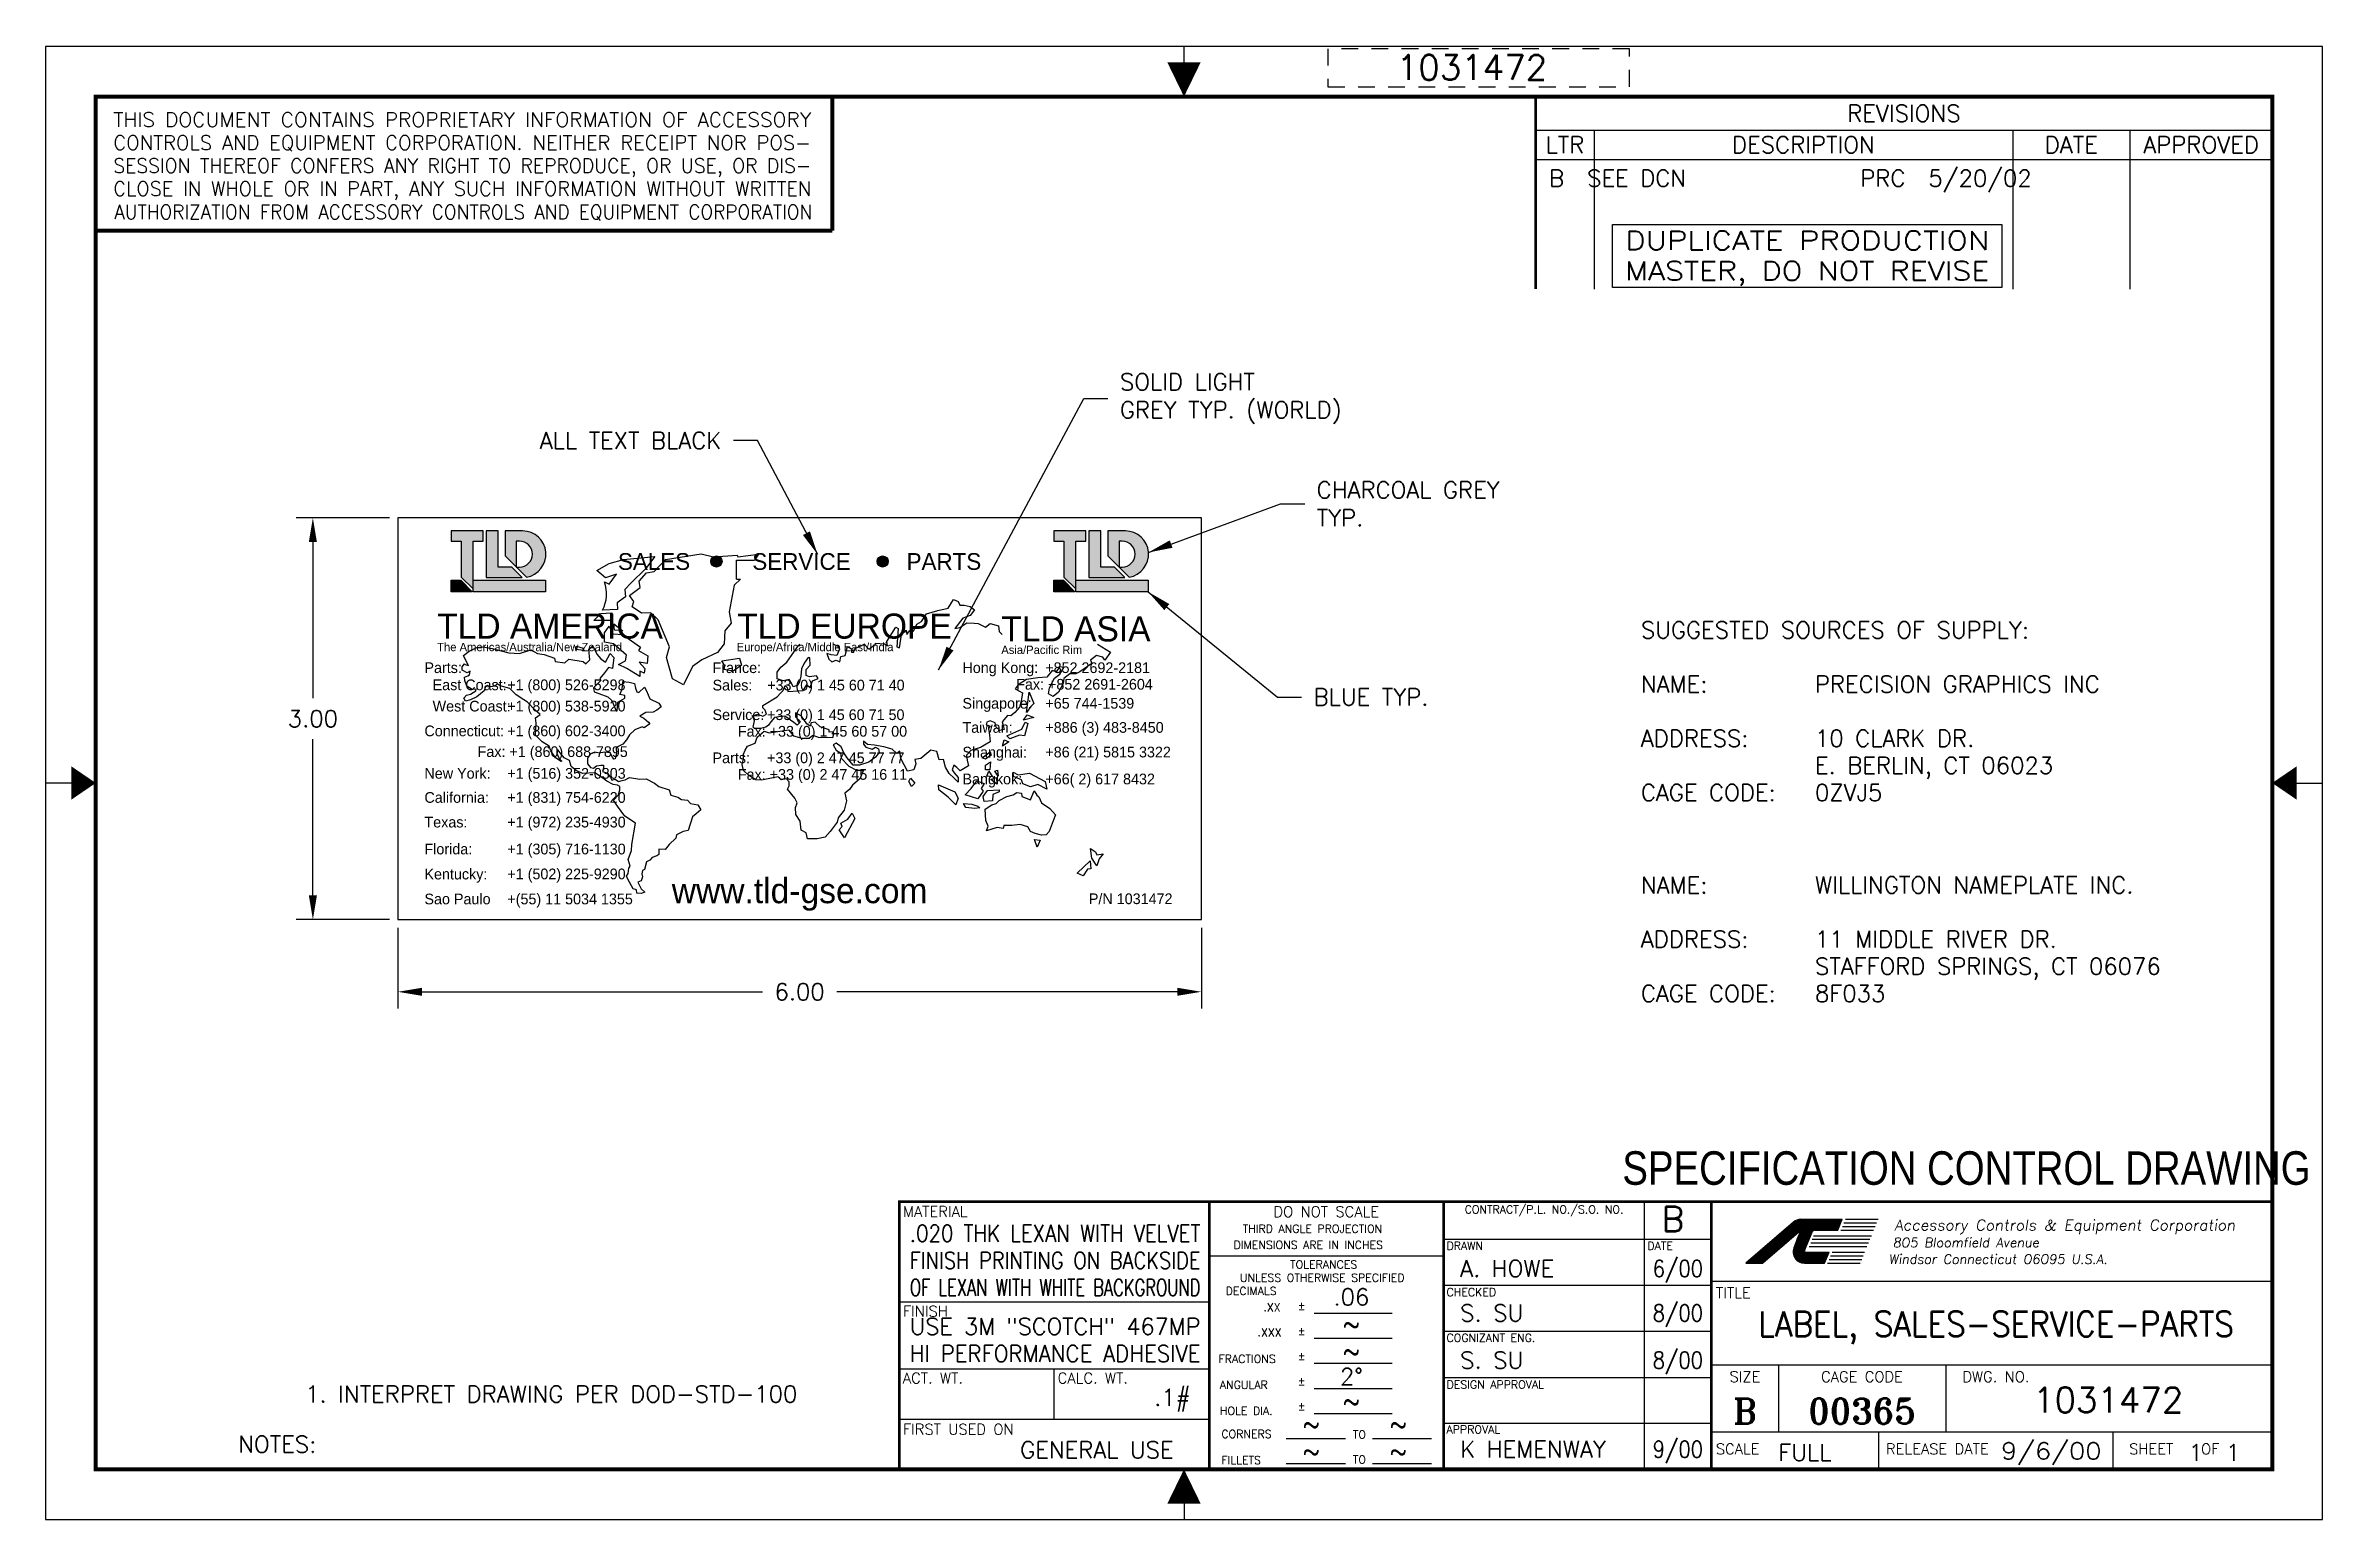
# Model space of a CAD drawing. Extents: x 0 to 17, y 0 to 11.
import ezdxf
from ezdxf.enums import TextEntityAlignment as Align

# ---------------------------------------------------------------- set-up
doc = ezdxf.new("R2010")
doc.units = 0
doc.header["$LTSCALE"] = 0.5
doc.header["$MEASUREMENT"] = 0
doc.linetypes.add('HIDDEN', pattern=[0.375, 0.25, -0.125])
doc.layers.get('0').update_dxf_attribs({"linetype": 'CONTINUOUS'})
doc.layers.get('DEFPOINTS').update_dxf_attribs({"linetype": 'CONTINUOUS'})
for name, color, linetype in [('BORDER', 7, 'CONTINUOUS'), ('DIM', 3, 'CONTINUOUS'), ('PHONE', 7, 'CONTINUOUS'), ('TLD', 253, 'CONTINUOUS'), ('TLDBAR', 152, 'CONTINUOUS'), ('WORLD', 254, 'CONTINUOUS')]:
    doc.layers.add(name, color=color, linetype=linetype)
doc.styles.add('FUTURA-BOLD', font='Futurab.TTF', dxfattribs={"height": 0.125})
doc.styles.add('FUTURA-BOLD-SMALL', font='futuram.ttf', dxfattribs={"height": 0.0625})
doc.styles.add('FUTURA-SKINNY', font='Futurali.TTF', dxfattribs={"height": 0.0625})
doc.styles.add('ROMANS', font='ROMANS', dxfattribs={"height": 0.125})
doc.styles.add('ROMANT', font='romant', dxfattribs={"height": 0.25})
doc.styles.add('SWISS', font='swissc.ttf', dxfattribs={"height": 0.25})
doc.dimstyles.get("Standard").update_dxf_attribs({"dimtxt": 0.18, "dimasz": 0.18, "dimexe": 0.18, "dimexo": 0.0625, "dimgap": 0.09, "dimtad": 0, "dimtih": 1, "dimtoh": 1, "dimdec": 4, "dimzin": 0, "dimtxsty": 'STANDARD', "dimcen": 0.09, "dimazin": 3, "dimtfac": 1, "dimtdec": 4, "dimtofl": 0, "dimtmove": 0, "dimatfit": 3, "dimtolj": 1, "dimtzin": 0})

msp = doc.modelspace()

# ---------------------------------------------------------------- texts
at = {"style": 'ROMANS'}
msp.add_text('B  SEE DCN             PRC  5/20/02  ', height=0.125, dxfattribs=at).set_placement((11.226, 9.953))
at = {"style": 'ROMANS', "width": 0.815057}
msp.add_text('LABEL, SALES-SERVICE-PARTS', height=0.1875, dxfattribs=at).set_placement((12.787, 1.367), (16.339, 1.367), align=Align.FIT)
at = {"layer": 'BORDER', "style": 'ROMANS'}
for s, height, p in [('1031472', 0.187, (10.65, 10.75)), ('B', 0.187, (12.15, 2.15)), ('.06', 0.125, (9.75, 1.6)), ('~', 0.125, (9.75, 1.398)), ('~', 0.125, (9.75, 1.195)), ('2%%D', 0.125, (9.75, 1.005)), ('~', 0.125, (9.75, 0.822)), ('1031472', 0.187, (15.4, 0.8)), ('~', 0.125, (9.45, 0.65)), ('~', 0.125, (10.1, 0.65)), ('GENERAL USE', 0.125, (7.85, 0.458)), ('~', 0.125, (9.45, 0.448)), ('~', 0.125, (10.1, 0.448))]:
    msp.add_text(s, height=height, dxfattribs=at).set_placement(p, align=Align.CENTER)
for s, width, p, p2 in [('.020 THK LEXAN WITH VELVET', 0.751534, (6.453, 2.075), (8.623, 2.075)), ('FINISH PRINTING ON BACKSIDE', 0.742351, (6.453, 1.873), (8.623, 1.873)), ('6/00', 0.797468, (12, 1.812), (12.375, 1.812)), ('OF LEXAN WITH WHITE BACKGROUND', 0.622004, (6.453, 1.67), (8.623, 1.67)), ('8/00', 0.797468, (12, 1.48), (12.375, 1.48)), ('USE 3M "SCOTCH" 467MP', 0.867843, (6.453, 1.38), (8.623, 1.38)), ('HI PERFORMANCE ADHESIVE', 0.826517, (6.453, 1.177), (8.623, 1.177)), ('8/00', 0.797468, (12, 1.128), (12.375, 1.128))]:
    msp.add_text(s, height=0.125, dxfattribs=dict(at, width=width)).set_placement(p, p2, align=Align.FIT)
for s, p in [('A. HOWE', (10.562, 1.812)), ('S. SU', (10.562, 1.48)), ('S. SU', (10.562, 1.128)), ('1. INTERPRET DRAWING PER DOD-STD-100', (1.938, 0.875)), ('NOTES:', (1.438, 0.5)), ('FULL', (12.938, 0.438)), ('1  1', (16, 0.438))]:
    msp.add_text(s, height=0.125, dxfattribs=at).set_placement(p)
msp.add_text('.1#', height=0.125, dxfattribs=at).set_placement((8.55, 0.85), align=Align.RIGHT)
at = {"layer": 'DIM', "style": 'ROMANS'}
for s, p in [('SUGGESTED SOURCES OF SUPPLY:', (11.911, 6.58)), ('NAME:', (11.911, 6.176)), ('PRECISION GRAPHICS INC', (13.211, 6.176)), ('ADDRESS:', (11.911, 5.771)), ('10 CLARK DR.', (13.211, 5.771)), ('E. BERLIN, CT 06023', (13.211, 5.569)), ('CAGE CODE:', (11.911, 5.366)), ('0ZVJ5', (13.211, 5.366)), ('NAME:', (11.911, 4.675)), ('WILLINGTON NAMEPLATE INC.', (13.211, 4.676)), ('ADDRESS:', (11.911, 4.271)), ('11 MIDDLE RIVER DR.', (13.211, 4.271)), ('STAFFORD SPRINGS, CT 06076', (13.211, 4.069)), ('CAGE CODE:', (11.911, 3.866)), ('8F033', (13.211, 3.866))]:
    msp.add_text(s, height=0.125, dxfattribs=at).set_placement(p)
at = {"layer": 'DIM', "char_height": 0.125, "style": 'ROMANS'}
for s, insert, attachment_point in [('SOLID LIGHT\\PGREY TYP. (WORLD)', (8.022, 8.37), 4), ('\\A1;ALL TEXT BLACK', (5.046, 8.057), 6), ('CHARCOAL GREY\\PTYP.', (9.491, 7.584), 4), ('\\A1;BLUE TYP.', (9.468, 6.142), 4)]:
    msp.add_mtext(s, dxfattribs=dict(at, insert=insert, attachment_point=attachment_point))
at = {"layer": 'PHONE', "style": 'FUTURA-BOLD'}
for s, height, p in [('SALES          SERVICE         PARTS', 0.125, (5.63, 7.154)), ('www.tld-gse.com', 0.1875, (5.63, 4.673))]:
    msp.add_text(s, height=height, dxfattribs=at).set_placement(p, align=Align.MIDDLE)
at = {"layer": 'PHONE'}
for s, height, style, p in [('TLD AMERICA', 0.1875, 'FUTURA-BOLD-SMALL', (2.924, 6.578)), ('TLD EUROPE', 0.1875, 'FUTURA-BOLD-SMALL', (5.164, 6.578)), ('TLD ASIA', 0.1875, 'FUTURA-BOLD-SMALL', (7.136, 6.557)), ('The Americas/Australia/New Zealand', 0.0625, 'FUTURA-BOLD-SMALL', (2.924, 6.484)), ('Europe/Africa/Middle East/India', 0.0625, 'FUTURA-BOLD-SMALL', (5.16, 6.484)), ('Asia/Pacific Rim', 0.0625, 'FUTURA-BOLD-SMALL', (7.136, 6.463)), ('Parts:', 0.08, 'FUTURA-BOLD-SMALL', (2.829, 6.321)), ('France:', 0.08, 'FUTURA-BOLD-SMALL', (4.98, 6.321)), ('Hong Kong:', 0.08, 'FUTURA-BOLD-SMALL', (6.846, 6.321)), ('+852 2692-2181', 0.08, 'FUTURA-SKINNY', (7.464, 6.321)), ('East Coast:', 0.08, 'FUTURA-SKINNY', (2.89, 6.193)), ('+1 (800) 526-5298', 0.08, 'FUTURA-SKINNY', (3.447, 6.193)), ('Sales:', 0.08, 'FUTURA-BOLD-SMALL', (4.98, 6.191)), ('+33 (0) 1 45 60 71 40', 0.08, 'FUTURA-SKINNY', (5.388, 6.191)), ('Singapore:', 0.08, 'FUTURA-BOLD-SMALL', (6.846, 6.055)), ('Fax: +852 2691-2604', 0.08, 'FUTURA-SKINNY', (7.247, 6.197)), ('+65 744-1539', 0.08, 'FUTURA-SKINNY', (7.465, 6.055)), ('West Coast:', 0.08, 'FUTURA-SKINNY', (2.89, 6.034)), ('+1 (800) 538-5920', 0.08, 'FUTURA-SKINNY', (3.447, 6.034)), ('Service:', 0.08, 'FUTURA-BOLD-SMALL', (4.98, 5.97)), ('+33 (0) 1 45 60 71 50', 0.08, 'FUTURA-SKINNY', (5.387, 5.97)), ('Taiwan:', 0.08, 'FUTURA-BOLD-SMALL', (6.846, 5.875)), ('+886 (3) 483-8450', 0.08, 'FUTURA-SKINNY', (7.465, 5.875)), ('Connecticut:', 0.08, 'FUTURA-BOLD-SMALL', (2.829, 5.849)), ('+1 (860) 602-3400', 0.08, 'FUTURA-SKINNY', (3.447, 5.849)), ('Fax: +33 (0) 1 45 60 57 00', 0.08, 'FUTURA-SKINNY', (5.169, 5.846)), ('New York:', 0.08, 'FUTURA-BOLD-SMALL', (2.829, 5.532)), ('Fax: +1 (860) 688-7895', 0.08, 'FUTURA-SKINNY', (3.226, 5.694)), ('+1 (516) 352-0303', 0.08, 'FUTURA-SKINNY', (3.448, 5.532)), ('Parts:', 0.08, 'FUTURA-BOLD-SMALL', (4.98, 5.648)), ('+33 (0) 2 47 45 77 77', 0.08, 'FUTURA-SKINNY', (5.387, 5.648)), ('Shanghai:', 0.08, 'FUTURA-BOLD-SMALL', (6.846, 5.69)), ('+86 (21) 5815 3322', 0.08, 'FUTURA-SKINNY', (7.465, 5.691)), ('Fax: +33 (0) 2 47 45 16 11', 0.08, 'FUTURA-SKINNY', (5.169, 5.524)), ('Bangkok:', 0.08, 'FUTURA-BOLD-SMALL', (6.846, 5.49)), ('+66( 2) 617 8432', 0.08, 'FUTURA-SKINNY', (7.465, 5.49)), ('California:', 0.08, 'FUTURA-BOLD-SMALL', (2.829, 5.352)), ('+1 (831) 754-6220', 0.08, 'FUTURA-SKINNY', (3.448, 5.352)), ('Texas:', 0.08, 'FUTURA-BOLD-SMALL', (2.829, 5.168)), ('+1 (972) 235-4930', 0.08, 'FUTURA-SKINNY', (3.448, 5.168)), ('Florida:', 0.08, 'FUTURA-BOLD-SMALL', (2.829, 4.967)), ('+1 (305) 716-1130', 0.08, 'FUTURA-SKINNY', (3.448, 4.967)), ('Kentucky:', 0.08, 'FUTURA-BOLD-SMALL', (2.829, 4.78)), ('+1 (502) 225-9290', 0.08, 'FUTURA-SKINNY', (3.448, 4.781)), ('Sao Paulo', 0.08, 'FUTURA-BOLD-SMALL', (2.829, 4.594)), ('+(55) 11 5034 1355', 0.08, 'FUTURA-SKINNY', (3.448, 4.594))]:
    msp.add_text(s, height=height, dxfattribs=dict(at, style=style)).set_placement(p)
at = {"layer": 'PHONE', "insert": (8.102, 4.635), "char_height": 0.08, "width": 0.97543, "attachment_point": 5, "style": 'FUTURA-BOLD-SMALL'}
msp.add_mtext('P/N 1031472', dxfattribs=at)

# ---------------------------------------------------------------- blocks, each defined once
blk = doc.blocks.new('BBORD')
at = {"layer": 'BORDER'}
for p, q in [((17, 11), (0, 11)), ((0, 11), (0, 0)), ((8.5, 10.625), (8.5, 11)), ((17, 0), (17, 11)), ((11.125, 10.375), (16.625, 10.375)), ((11.562, 10.375), (11.562, 9.188)), ((14.688, 10.375), (14.688, 9.188)), ((15.562, 10.375), (15.562, 9.188)), ((11.125, 10.156), (16.625, 10.156)), ((11.7, 9.669), (14.606, 9.669)), ((11.7, 9.2), (11.7, 9.669)), ((14.606, 9.669), (14.606, 9.2)), ((14.606, 9.2), (11.7, 9.2)), ((0.375, 5.5), (0, 5.5)), ((16.625, 5.5), (17, 5.5)), ((11.938, 0.375), (11.938, 2.375)), ((13.05, 2.222), (12.696, 1.914)), ((13.047, 2.218), (13.406, 2.218)), ((13.058, 2.227), (13.409, 2.227)), ((13.075, 2.236), (13.413, 2.236)), ((13.106, 2.242), (13.415, 2.242)), ((13.382, 2.16), (13.415, 2.242)), ((13.427, 2.215), (13.671, 2.215)), ((13.438, 2.242), (13.682, 2.242)), ((10.438, 2.094), (12.438, 2.094)), ((13.107, 2.162), (12.821, 1.914)), ((12.85, 2.047), (12.975, 2.047)), ((12.86, 2.056), (12.985, 2.056)), ((12.87, 2.065), (12.995, 2.065)), ((12.881, 2.074), (13.006, 2.074)), ((12.891, 2.083), (13.016, 2.083)), ((12.901, 2.092), (13.026, 2.092)), ((12.912, 2.101), (13.037, 2.101)), ((12.922, 2.11), (13.047, 2.11)), ((12.933, 2.119), (13.058, 2.119)), ((12.943, 2.128), (13.068, 2.128)), ((12.953, 2.137), (13.078, 2.137)), ((12.964, 2.146), (13.089, 2.146)), ((12.974, 2.155), (13.099, 2.155)), ((12.984, 2.164), (13.384, 2.164)), ((12.995, 2.173), (13.388, 2.173)), ((13.005, 2.182), (13.391, 2.182)), ((13.016, 2.191), (13.395, 2.191)), ((13.026, 2.2), (13.399, 2.2)), ((13.036, 2.209), (13.402, 2.209)), ((13.079, 2.093), (13.054, 2.03)), ((13.061, 2.047), (13.149, 2.047)), ((13.064, 2.056), (13.153, 2.056)), ((13.068, 2.065), (13.156, 2.065)), ((13.072, 2.074), (13.16, 2.074)), ((13.075, 2.083), (13.163, 2.083)), ((13.079, 2.093), (13.107, 2.162)), ((13.079, 2.092), (13.167, 2.092)), ((13.083, 2.101), (13.171, 2.101)), ((13.086, 2.11), (13.174, 2.11)), ((13.09, 2.119), (13.178, 2.119)), ((13.093, 2.128), (13.182, 2.128)), ((13.097, 2.137), (13.185, 2.137)), ((13.101, 2.146), (13.189, 2.146)), ((13.104, 2.155), (13.195, 2.155)), ((13.134, 2.01), (13.189, 2.147)), ((13.179, 2.066), (13.61, 2.066)), ((13.19, 2.093), (13.621, 2.093)), ((13.201, 2.12), (13.632, 2.12)), ((13.209, 2.16), (13.382, 2.16)), ((13.405, 2.16), (13.648, 2.16)), ((13.416, 2.188), (13.66, 2.188)), ((8.688, 1.969), (10.438, 1.969)), ((12.696, 1.914), (12.821, 1.914)), ((12.704, 1.921), (12.829, 1.921)), ((12.715, 1.93), (12.84, 1.93)), ((12.725, 1.939), (12.85, 1.939)), ((12.735, 1.948), (12.86, 1.948)), ((12.746, 1.957), (12.871, 1.957)), ((12.756, 1.966), (12.881, 1.966)), ((12.767, 1.975), (12.891, 1.975)), ((12.777, 1.984), (12.902, 1.984)), ((12.787, 1.993), (12.912, 1.993)), ((12.798, 2.002), (12.923, 2.002)), ((12.808, 2.011), (12.933, 2.011)), ((12.818, 2.02), (12.943, 2.02)), ((12.829, 2.029), (12.954, 2.029)), ((12.839, 2.038), (12.964, 2.038)), ((13.048, 2.002), (13.134, 2.002)), ((13.048, 1.993), (13.315, 1.993)), ((13.049, 2.011), (13.134, 2.011)), ((13.049, 1.984), (13.311, 1.984)), ((13.05, 2.02), (13.138, 2.02)), ((13.051, 1.975), (13.307, 1.975)), ((13.053, 2.029), (13.142, 2.029)), ((13.054, 1.966), (13.304, 1.966)), ((13.057, 2.038), (13.145, 2.038)), ((13.058, 1.957), (13.3, 1.957)), ((13.064, 1.948), (13.297, 1.948)), ((13.072, 1.939), (13.293, 1.939)), ((13.082, 1.93), (13.289, 1.93)), ((13.098, 1.921), (13.286, 1.921)), ((13.132, 1.914), (13.283, 1.914)), ((13.144, 1.996), (13.316, 1.996)), ((13.168, 2.038), (13.599, 2.038)), ((13.283, 1.914), (13.316, 1.996)), ((13.305, 1.914), (13.549, 1.914)), ((13.316, 1.941), (13.56, 1.941)), ((13.327, 1.969), (13.571, 1.969)), ((13.339, 1.996), (13.582, 1.996)), ((10.438, 1.75), (12.438, 1.75)), ((12.438, 1.781), (16.625, 1.781)), ((6.375, 1.625), (8.688, 1.625)), ((10.438, 1.406), (12.438, 1.406)), ((6.375, 1.125), (8.688, 1.125)), ((7.531, 0.75), (7.531, 1.125)), ((10.438, 1.062), (12.438, 1.062)), ((12.438, 1.156), (16.625, 1.156)), ((12.938, 1.156), (12.938, 0.656)), ((14.188, 1.156), (14.188, 0.656)), ((6.375, 0.75), (8.688, 0.75)), ((10.438, 0.719), (12.438, 0.719)), ((12.438, 0.656), (16.625, 0.656)), ((13.688, 0.375), (13.688, 0.656)), ((15.438, 0.375), (15.438, 0.656)), ((8.5, 0.375), (8.5, 0)), ((0, 0), (17, 0))]:
    blk.add_line(p, q, dxfattribs=at)
at = {"layer": 'BORDER', "linetype": 'HIDDEN'}
for p, q in [((11.825, 10.982), (9.575, 10.982)), ((9.575, 10.982), (9.575, 10.699)), ((11.825, 10.699), (11.825, 10.982)), ((9.575, 10.699), (11.825, 10.699))]:
    blk.add_line(p, q, dxfattribs=at)
at = {"layer": 'BORDER', "color": 9}
for p, q in [((9.471, 1.541), (10.053, 1.541)), ((9.471, 1.354), (10.053, 1.354)), ((9.471, 1.167), (10.053, 1.167)), ((9.471, 0.98), (10.053, 0.98)), ((9.471, 0.792), (10.053, 0.792)), ((9.264, 0.605), (9.707, 0.605)), ((9.907, 0.605), (10.349, 0.605)), ((9.264, 0.418), (9.707, 0.418)), ((9.907, 0.418), (10.349, 0.418))]:
    blk.add_line(p, q, dxfattribs=at)
at = {"layer": 'BORDER'}
for points in [[(8.5, 10.625, 0, 0.25, 0), (8.5, 10.882, 0.25, 0.25, 0)], [(0.375, 5.5, 0, 0.25, 0), (0.192, 5.5, 0.25, 0.25, 0)], [(16.625, 5.5, 0, 0.25, 0), (16.808, 5.5, 0.25, 0.25, 0)], [(8.5, 0.375, 0, 0.25, 0), (8.5, 0.118, 0.25, 0.25, 0)]]:
    blk.add_lwpolyline(points, format="xyseb", dxfattribs=at)
at = {"layer": 'BORDER', "const_width": 0.03}
blk.add_lwpolyline([(0.375, 0.375), (0.375, 10.625), (16.625, 10.625), (16.625, 0.375)], close=True, dxfattribs=at)
at = {"layer": 'BORDER'}
for points, const_width in [([(5.875, 10.625), (5.875, 9.625)], 0.03), ([(11.125, 10.625), (11.125, 9.188)], 0.02), ([(5.875, 9.625), (0.375, 9.625)], 0.03), ([(16.625, 2.375), (6.375, 2.375), (6.375, 0.375)], 0.02), ([(8.688, 0.375), (8.688, 2.375)], 0.02), ([(10.438, 0.375), (10.438, 2.375)], 0.02), ([(12.438, 0.375), (12.438, 2.375)], 0.02)]:
    blk.add_lwpolyline(points, dxfattribs=dict(at, const_width=const_width))
for centre, radius, start, end in [((13.106, 2.158), 0.0843, 90, 130.9275), ((13.209, 2.139), 0.0211, 90, 157.9558), ((13.132, 1.998), 0.0843, 157.9558, 270), ((13.144, 2.006), 0.0105, 157.9558, 270)]:
    blk.add_arc(centre, radius, start, end, dxfattribs=at)
at = {"layer": 'BORDER', "color": 9, "style": 'ROMANS'}
for s, height, p in [('REVISIONS', 0.125, (13.875, 10.5)), ('LTR', 0.125, (11.344, 10.266)), ('DESCRIPTION', 0.125, (13.125, 10.266)), ('DATE', 0.125, (15.125, 10.266)), ('APPROVED', 0.125, (16.094, 10.266)), ('CONTRACT/P.L. NO./S.O. NO.', 0.06, (11.188, 2.312)), ('TOLERANCES', 0.06, (9.543, 1.905)), ('UNLESS OTHERWISE SPECIFIED', 0.06, (9.532, 1.806)), ('SIZE', 0.08, (12.688, 1.067)), ('CAGE CODE', 0.08, (13.562, 1.067)), ('DWG. NO.', 0.08, (14.562, 1.067))]:
    blk.add_text(s, height=height, dxfattribs=at).set_placement(p, align=Align.MIDDLE)
for s, height, width, p, p2 in [('THIS DOCUMENT CONTAINS PROPRIETARY INFORMATION OF ACCESSORY', 0.106, 0.910192, (0.506, 10.4), (5.716, 10.4)), ('CONTROLS AND EQUIPMENT CORPORATION. NEITHER RECEIPT NOR POS-', 0.106, 0.883697, (0.506, 10.228), (5.716, 10.228)), ('SESSION THEREOF CONFERS ANY RIGHT TO REPRODUCE, OR USE, OR DIS-', 0.106, 0.839153, (0.506, 10.057), (5.716, 10.057)), ('CLOSE IN WHOLE OR IN PART, ANY SUCH INFORMATION WITHOUT WRITTEN', 0.106, 0.861568, (0.506, 9.885), (5.716, 9.885)), ('AUTHORIZATION FROM ACCESSORY CONTROLS AND EQUIPMENT CORPORATION', 0.106, 0.838471, (0.514, 9.711), (5.724, 9.711)), ('RELEASE DATE', 0.08, 0.890529, (13.741, 0.488), (14.508, 0.488))]:
    blk.add_text(s, height=height, dxfattribs=dict(at, width=width)).set_placement(p, p2, align=Align.FIT)
at = {"layer": 'BORDER', "style": 'ROMANS'}
for s, width, p, p2 in [('DUPLICATE PRODUCTION', 1.079979, (11.794, 9.481), (14.512, 9.481)), ('MASTER, DO NOT REVISE', 1.022852, (11.794, 9.254), (14.512, 9.254))]:
    blk.add_text(s, height=0.1406, dxfattribs=dict(at, width=width)).set_placement(p, p2, align=Align.FIT)
at = {"layer": 'BORDER', "color": 9, "style": 'ROMANS'}
for s, height, p in [('MATERIAL', 0.08, (6.401, 2.26)), ('DIMENSIONS ARE IN INCHES', 0.06, (8.87, 2.021)), ('THIRD ANGLE PROJECTION', 0.06, (8.938, 2.142)), ('DRAWN', 0.06, (10.46, 2.014)), ('DATE', 0.06, (11.96, 2.014)), ('DECIMALS', 0.06, (8.811, 1.677)), ('CHECKED', 0.06, (10.46, 1.668)), ('TITLE', 0.08, (12.471, 1.654)), ('FINISH', 0.08, (6.401, 1.516)), ('.XX', 0.06, (9.093, 1.555)), ('%%P', 0.06, (9.35, 1.566)), ('%%P', 0.06, (9.35, 1.379)), ('COGNIZANT ENG.', 0.06, (10.46, 1.327)), ('FRACTIONS', 0.06, (8.758, 1.17)), ('%%P', 0.06, (9.35, 1.192)), ('ACT. WT.', 0.08, (6.401, 1.017)), ('CALC. WT.', 0.08, (7.557, 1.017)), ('ANGULAR', 0.06, (8.768, 0.976)), ('%%P', 0.06, (9.35, 1.004)), ('DESIGN APPROVAL', 0.06, (10.46, 0.978)), ('%%P', 0.06, (9.35, 0.817)), ('FIRST USED ON', 0.08, (6.401, 0.635)), ('HOLE DIA.', 0.06, (8.768, 0.782)), ('APPROVAL', 0.06, (10.46, 0.643)), ('CORNERS', 0.06, (8.779, 0.609)), ('TO', 0.06, (9.761, 0.605)), ('SCALE', 0.08, (12.471, 0.488)), ('SHEET   OF', 0.08, (15.557, 0.488)), ('FILLETS', 0.06, (8.779, 0.414)), ('TO', 0.06, (9.761, 0.418))]:
    blk.add_text(s, height=height, dxfattribs=at).set_placement(p)
blk.add_text('DO NOT SCALE', height=0.08, dxfattribs=at).set_placement((9.562, 2.259), align=Align.CENTER)
at = {"layer": 'BORDER', "color": 9, "style": 'ROMANS', "oblique": 8, "width": 0.913104}
blk.add_text('Accessory Controls & Equipment Corporation', height=0.08, dxfattribs=at).set_placement((13.804, 2.159), (16.35, 2.159), align=Align.FIT)
at = {"layer": 'BORDER', "color": 9, "style": 'ROMANS', "oblique": 8}
for s, p in [('8O5 Bloomfield Avenue', (13.793, 2.034)), ('Windsor Connecticut O6O95 U.S.A.', (13.762, 1.91))]:
    blk.add_text(s, height=0.07, dxfattribs=at).set_placement(p)
at = {"layer": 'BORDER', "color": 9, "style": 'ROMANS'}
blk.add_text('.XXX', height=0.06, dxfattribs=at).set_placement((9.229, 1.368), align=Align.RIGHT)
at = {"layer": 'BORDER', "style": 'ROMANT'}
for s, height, p in [('B', 0.188, (12.688, 0.81)), ('00365', 0.1875, (13.562, 0.81))]:
    blk.add_text(s, height=height, dxfattribs=at).set_placement(p, align=Align.MIDDLE)
blk = doc.blocks.new('SPCD')
at = {"layer": 'BORDER', "style": 'SWISS'}
blk.add_text('SPECIFICATION CONTROL DRAWING', height=0.25, dxfattribs=at).set_placement((-4.852, 0.125))
blk = doc.blocks.new('KFHB')
at = {"layer": 'BORDER', "style": 'ROMANS'}
blk.add_text('K HEMENWAY', height=0.125, dxfattribs=at).set_placement((10.5625, 0.4625))
for s, width, p, p2 in [('9/00', 0.797468, (12, 0.4625), (12.375, 0.4625)), ('9/6/00', 1.041322, (14.6, 0.45), (15.35, 0.45))]:
    blk.add_text(s, height=0.125, dxfattribs=dict(at, width=width)).set_placement(p, p2, align=Align.FIT)
blk = doc.blocks.new('*D7')
at = {"color": 0, "linetype": 'BYBLOCK'}
for p, q in [((3.567, 7.48), (2.871, 7.48)), ((2.996, 7.3), (2.996, 6.133)), ((2.996, 4.66), (2.996, 5.828)), ((3.567, 4.48), (2.871, 4.48))]:
    blk.add_line(p, q, dxfattribs=at)
for points in [[(2.966, 7.3), (3.026, 7.3), (2.996, 7.48)], [(2.966, 4.66), (3.026, 4.66), (2.996, 4.48)]]:
    blk.add_solid(points, dxfattribs=at)
at = {"layer": 'DEFPOINTS', "color": 0, "linetype": 'BYBLOCK'}
for p in [(2.996, 7.48), (3.63, 7.48), (3.63, 4.48)]:
    blk.add_point(p, dxfattribs=at)
at = {"color": 0, "linetype": 'BYBLOCK', "insert": (2.996, 5.98), "char_height": 0.125, "attachment_point": 5, "style": 'ROMANS'}
blk.add_mtext('\\A1;3.00', dxfattribs=at)
blk = doc.blocks.new('*D6')
at = {"color": 0, "linetype": 'BYBLOCK'}
for p, q in [((3.63, 4.418), (3.63, 3.816)), ((9.63, 4.418), (9.63, 3.816)), ((3.81, 3.941), (6.352, 3.941)), ((9.45, 3.941), (6.907, 3.941))]:
    blk.add_line(p, q, dxfattribs=at)
for points in [[(3.81, 3.971), (3.81, 3.911), (3.63, 3.941)], [(9.45, 3.971), (9.45, 3.911), (9.63, 3.941)]]:
    blk.add_solid(points, dxfattribs=at)
at = {"layer": 'DEFPOINTS', "color": 0, "linetype": 'BYBLOCK'}
for p in [(3.63, 4.48), (9.63, 4.48), (9.63, 3.941)]:
    blk.add_point(p, dxfattribs=at)
at = {"color": 0, "linetype": 'BYBLOCK', "insert": (6.63, 3.941), "char_height": 0.125, "attachment_point": 5, "style": 'ROMANS'}
blk.add_mtext('\\A1;6.00', dxfattribs=at)

# ---------------------------------------------------------------- dimensions: what is measured, and where the dimension line sits
at = {"layer": 'DIM'}
dim = msp.add_linear_dim(base=(1.996, 7.48), p1=(2.63, 4.48), p2=(2.63, 7.48), angle=90, dimstyle='STANDARD', override={"dimtxt": 0.156, "dimexe": 0.125, "dimdec": 2, "dimzin": 4, "dimtxsty": 'ROMANS', "dimcen": -0.1, "dimtdec": 2, "dimtix": 1, "dimtzin": 4}, dxfattribs=at)
dim.commit()
dim.dimension.update_dxf_attribs({"geometry": '*D7', "text_midpoint": (1.996, 5.98), "insert": (-1, 0)})
dim = msp.add_linear_dim(base=(8.63, 3.941), p1=(2.63, 4.48), p2=(8.63, 4.48), dimstyle='STANDARD', override={"dimtxt": 0.156, "dimexe": 0.125, "dimdec": 2, "dimzin": 4, "dimtxsty": 'ROMANS', "dimcen": -0.1, "dimtdec": 2, "dimtix": 1, "dimtzin": 4}, dxfattribs=at)
dim.commit()
dim.dimension.update_dxf_attribs({"geometry": '*D6', "text_midpoint": (5.63, 3.941), "insert": (-1, 0)})

# ---------------------------------------------------------------- hatches: boundary and pattern name
at = {"layer": 'PHONE'}
for points in [[(4.968, 7.154, 1), (5.051, 7.154, 1)], [(6.209, 7.154, 1), (6.292, 7.154, 1)]]:
    msp.add_hatch(color=256, dxfattribs=at).paths.add_polyline_path(points)
at = {"layer": 'TLD'}
for points in [[(3.192, 7.306), (3.267, 7.306), (3.267, 7.382), (3.028, 7.382), (3.028, 7.306), (3.102, 7.306), (3.102, 7.038), (3.192, 6.949)], [(3.38, 7.382), (3.29, 7.382), (3.29, 7.035), (3.558, 7.035), (3.482, 7.112), (3.38, 7.112)], [(3.432, 7.195), (3.515, 7.112), (3.515, 7.306), (3.538, 7.306, -1), (3.538, 7.112), (3.515, 7.112), (3.59, 7.037, 0.923019), (3.562, 7.382), (3.432, 7.382)], [(7.692, 7.306), (7.767, 7.306), (7.767, 7.382), (7.528, 7.382), (7.528, 7.306), (7.602, 7.306), (7.602, 7.038), (7.692, 6.949)], [(7.88, 7.382), (7.79, 7.382), (7.79, 7.035), (8.058, 7.035), (7.982, 7.112), (7.88, 7.112)], [(7.932, 7.195), (8.015, 7.112), (8.015, 7.306), (8.038, 7.306, -1), (8.038, 7.112), (8.015, 7.112), (8.09, 7.037, 0.923019), (8.062, 7.382), (7.932, 7.382)]]:
    msp.add_hatch(color=256, dxfattribs=at).paths.add_polyline_path(points)
at = {"layer": 'TLDBAR'}
for points in [[(3.186, 6.927), (3.1, 7.014), (3.028, 7.014), (3.028, 6.927)], [(3.732, 7.014), (3.192, 7.014), (3.192, 6.949), (3.192, 6.927), (3.732, 6.927)], [(7.686, 6.927), (7.6, 7.014), (7.528, 7.014), (7.528, 6.927)], [(8.232, 7.014), (7.692, 7.014), (7.692, 6.949), (7.692, 6.927), (8.232, 6.927)]]:
    msp.add_hatch(color=256, dxfattribs=at).paths.add_polyline_path(points)

# ---------------------------------------------------------------- linework, layer by layer
for p, q in [((8.63, 7.48), (2.63, 7.48)), ((2.63, 7.48), (2.63, 4.48)), ((8.63, 4.48), (8.63, 7.48)), ((2.63, 4.48), (8.63, 4.48))]:
    msp.add_line(p, q)
at = {"layer": 'PHONE'}
for centre in [(5.009, 7.154), (6.25, 7.154)]:
    msp.add_circle(centre, 0.0417, dxfattribs=at)
at = {"layer": 'TLD'}
for points in [[(3.192, 7.306), (3.267, 7.306), (3.267, 7.382), (3.028, 7.382), (3.028, 7.306), (3.102, 7.306), (3.102, 7.038), (3.192, 6.949), (3.192, 7.306), (3.192, 7.306), (3.192, 7.306)], [(7.692, 7.306), (7.767, 7.306), (7.767, 7.382), (7.528, 7.382), (7.528, 7.306), (7.602, 7.306), (7.602, 7.038), (7.692, 6.949), (7.692, 7.306), (7.692, 7.306), (7.692, 7.306)]]:
    msp.add_lwpolyline(points, dxfattribs=at)
at = {"layer": 'TLD', "flags": 128}
for points in [[(3.38, 7.382), (3.29, 7.382), (3.29, 7.035), (3.558, 7.035), (3.482, 7.112), (3.38, 7.112), (3.38, 7.382), (3.38, 7.382), (3.38, 7.382)], [(7.88, 7.382), (7.79, 7.382), (7.79, 7.035), (8.058, 7.035), (7.982, 7.112), (7.88, 7.112), (7.88, 7.382), (7.88, 7.382), (7.88, 7.382)]]:
    msp.add_lwpolyline(points, dxfattribs=at)
for points in [[(3.59, 7.037, 0.923019), (3.562, 7.382), (3.432, 7.382), (3.432, 7.195)], [(8.09, 7.037, 0.923019), (8.062, 7.382), (7.932, 7.382), (7.932, 7.195)], [(3.538, 7.112, 1), (3.538, 7.306), (3.515, 7.306), (3.515, 7.112)], [(8.038, 7.112, 1), (8.038, 7.306), (8.015, 7.306), (8.015, 7.112)]]:
    msp.add_lwpolyline(points, format="xyb", close=True, dxfattribs=at)
at = {"layer": 'TLDBAR', "color": 152}
for points in [[(3.028, 7.014), (3.1, 7.014), (3.186, 6.927), (3.028, 6.927), (3.028, 7.014), (3.028, 7.014), (3.028, 7.014)], [(3.192, 7.014), (3.732, 7.014), (3.732, 6.927), (3.192, 6.927), (3.192, 7.014), (3.192, 7.014), (3.192, 7.014)], [(7.528, 7.014), (7.6, 7.014), (7.686, 6.927), (7.528, 6.927), (7.528, 7.014), (7.528, 7.014), (7.528, 7.014)], [(7.692, 7.014), (8.232, 7.014), (8.232, 6.927), (7.692, 6.927), (7.692, 7.014), (7.692, 7.014), (7.692, 7.014)]]:
    msp.add_lwpolyline(points, dxfattribs=at)
at = {"layer": 'WORLD'}
for p, q in [((4.209, 7.139), (4.316, 7.17)), ((4.316, 7.17), (4.548, 7.19)), ((4.548, 7.19), (4.479, 7.098)), ((4.543, 7.078), (4.63, 7.17)), ((4.63, 7.17), (4.895, 7.211)), ((4.895, 7.211), (4.987, 7.188)), ((4.987, 7.188), (5.163, 7.2)), ((5.16, 7.022), (5.16, 7.163)), ((5.16, 7.163), (5.294, 7.163)), ((5.163, 7.2), (5.17, 7.188)), ((5.17, 7.188), (5.323, 7.208)), ((5.323, 7.208), (5.294, 7.163)), ((4.117, 7.086), (4.209, 7.139)), ((4.181, 7.032), (4.117, 7.086)), ((4.173, 7.002), (4.209, 6.984)), ((4.263, 7.06), (4.181, 7.032)), ((4.209, 6.984), (4.263, 7.06)), ((4.372, 6.994), (4.324, 6.946)), ((4.479, 7.098), (4.372, 6.994)), ((4.431, 7.007), (4.487, 7.07)), ((4.439, 6.961), (4.431, 7.007)), ((4.487, 7.07), (4.543, 7.078)), ((5.142, 6.976), (5.104, 6.777)), ((5.188, 7.022), (5.142, 6.976)), ((5.16, 7.022), (5.188, 7.022)), ((4.331, 6.889), (4.268, 6.846)), ((4.268, 6.846), (4.27, 6.795)), ((4.324, 6.946), (4.331, 6.889)), ((4.359, 6.9), (4.439, 6.961)), ((4.393, 6.854), (4.359, 6.9)), ((4.38, 6.816), (4.393, 6.854)), ((4.449, 6.767), (4.38, 6.816)), ((6.661, 6.788), (6.738, 6.805)), ((6.738, 6.805), (6.779, 6.87)), ((6.779, 6.87), (6.813, 6.855)), ((6.813, 6.855), (6.827, 6.827)), ((6.827, 6.827), (6.859, 6.829)), ((6.859, 6.829), (6.904, 6.817)), ((6.904, 6.817), (6.936, 6.793)), ((4.224, 6.714), (4.094, 6.714)), ((4.143, 6.765), (4.229, 6.77)), ((4.27, 6.795), (4.159, 6.791)), ((4.173, 6.622), (4.207, 6.67)), ((4.207, 6.67), (4.235, 6.614)), ((4.229, 6.77), (4.224, 6.714)), ((4.242, 6.688), (4.311, 6.637)), ((4.247, 6.64), (4.242, 6.688)), ((4.311, 6.637), (4.247, 6.64)), ((4.52, 6.77), (4.449, 6.767)), ((4.574, 6.719), (4.52, 6.77)), ((4.658, 6.517), (4.574, 6.719)), ((5.073, 6.635), (5.068, 6.538)), ((5.119, 6.693), (5.073, 6.635)), ((5.104, 6.777), (5.119, 6.693)), ((6.282, 6.557), (6.349, 6.663)), ((6.349, 6.663), (6.366, 6.654)), ((6.366, 6.654), (6.356, 6.517)), ((6.375, 6.509), (6.395, 6.639)), ((6.395, 6.639), (6.416, 6.625)), ((6.416, 6.625), (6.426, 6.642)), ((6.426, 6.642), (6.431, 6.608)), ((6.431, 6.608), (6.452, 6.639)), ((6.452, 6.639), (6.481, 6.634)), ((6.481, 6.634), (6.505, 6.685)), ((6.505, 6.685), (6.541, 6.706)), ((6.541, 6.706), (6.577, 6.762)), ((6.577, 6.762), (6.661, 6.788)), ((6.849, 6.73), (6.79, 6.653)), ((6.79, 6.653), (6.827, 6.661)), ((6.827, 6.661), (6.878, 6.697)), ((6.904, 6.75), (6.849, 6.73)), ((6.878, 6.697), (6.933, 6.694)), ((6.936, 6.793), (6.904, 6.75)), ((6.933, 6.694), (6.962, 6.692)), ((6.962, 6.692), (7.017, 6.663)), ((7.017, 6.663), (7.053, 6.692)), ((7.053, 6.692), (7.116, 6.673)), ((7.116, 6.673), (7.121, 6.632)), ((7.121, 6.632), (7.143, 6.61)), ((3.121, 6.451), (3.164, 6.485)), ((3.164, 6.485), (3.219, 6.511)), ((3.219, 6.511), (3.265, 6.516)), ((3.265, 6.516), (3.335, 6.504)), ((3.335, 6.504), (3.392, 6.49)), ((3.392, 6.49), (3.46, 6.473)), ((3.46, 6.473), (3.539, 6.466)), ((3.539, 6.466), (3.623, 6.495)), ((3.623, 6.495), (3.674, 6.466)), ((3.674, 6.466), (3.722, 6.459)), ((3.959, 6.497), (3.964, 6.522)), ((4.02, 6.489), (3.959, 6.497)), ((3.964, 6.522), (4.015, 6.507)), ((4.015, 6.507), (4.02, 6.489)), ((4.056, 6.499), (4.085, 6.523)), ((4.063, 6.42), (4.056, 6.499)), ((4.085, 6.523), (4.116, 6.461)), ((4.116, 6.461), (4.145, 6.427)), ((4.173, 6.551), (4.173, 6.622)), ((4.24, 6.538), (4.173, 6.551)), ((4.181, 6.403), (4.215, 6.468)), ((4.215, 6.468), (4.244, 6.437)), ((4.235, 6.614), (4.308, 6.609)), ((4.337, 6.454), (4.24, 6.538)), ((4.308, 6.609), (4.441, 6.515)), ((4.441, 6.515), (4.426, 6.489)), ((4.426, 6.489), (4.497, 6.449)), ((4.635, 6.436), (4.658, 6.517)), ((5.017, 6.474), (4.9, 6.42)), ((5.068, 6.538), (5.017, 6.474)), ((5.534, 6.401), (5.587, 6.476)), ((5.587, 6.476), (5.623, 6.526)), ((5.623, 6.526), (5.631, 6.537)), ((5.866, 6.456), (5.834, 6.468)), ((5.834, 6.468), (5.849, 6.425)), ((5.881, 6.537), (5.914, 6.524)), ((5.928, 6.5), (5.909, 6.452)), ((5.914, 6.524), (5.928, 6.5)), ((5.971, 6.452), (5.988, 6.519)), ((5.988, 6.519), (6.017, 6.502)), ((6.017, 6.502), (6.017, 6.478)), ((6.017, 6.478), (6.036, 6.478)), ((6.036, 6.478), (6.039, 6.502)), ((6.039, 6.502), (6.113, 6.536)), ((6.113, 6.536), (6.147, 6.5)), ((6.147, 6.5), (6.197, 6.536)), ((6.197, 6.536), (6.197, 6.543)), ((6.197, 6.543), (6.265, 6.538)), ((6.265, 6.538), (6.286, 6.524)), ((6.286, 6.524), (6.282, 6.557)), ((6.356, 6.517), (6.375, 6.509)), ((7.853, 6.537), (7.95, 6.478)), ((7.95, 6.478), (7.909, 6.418)), ((3.111, 6.367), (3.128, 6.391)), ((3.111, 6.343), (3.111, 6.367)), ((3.147, 6.322), (3.111, 6.343)), ((3.14, 6.41), (3.121, 6.451)), ((3.128, 6.391), (3.133, 6.386)), ((3.128, 6.29), (3.152, 6.3)), ((3.13, 6.266), (3.128, 6.29)), ((3.133, 6.386), (3.157, 6.377)), ((3.157, 6.377), (3.14, 6.41)), ((3.171, 6.334), (3.147, 6.322)), ((3.152, 6.3), (3.166, 6.307)), ((3.166, 6.307), (3.171, 6.334)), ((3.722, 6.459), (3.801, 6.432)), ((3.801, 6.432), (3.806, 6.406)), ((3.806, 6.406), (3.878, 6.398)), ((3.878, 6.398), (3.907, 6.425)), ((3.907, 6.425), (4.015, 6.408)), ((4.015, 6.408), (4.034, 6.389)), ((4.034, 6.389), (4.063, 6.42)), ((4.174, 6.322), (4.138, 6.281)), ((4.145, 6.427), (4.181, 6.403)), ((4.203, 6.362), (4.174, 6.322)), ((4.234, 6.355), (4.203, 6.362)), ((4.244, 6.437), (4.234, 6.355)), ((4.278, 6.385), (4.329, 6.413)), ((4.339, 6.354), (4.278, 6.385)), ((4.329, 6.413), (4.337, 6.454)), ((4.436, 6.296), (4.339, 6.354)), ((4.492, 6.392), (4.433, 6.403)), ((4.433, 6.403), (4.474, 6.354)), ((4.436, 6.336), (4.436, 6.296)), ((4.469, 6.319), (4.436, 6.336)), ((4.474, 6.354), (4.469, 6.319)), ((4.497, 6.449), (4.492, 6.392)), ((4.681, 6.278), (4.635, 6.436)), ((4.831, 6.37), (4.762, 6.234)), ((4.9, 6.42), (4.831, 6.37)), ((5.05, 6.413), (5.181, 6.431)), ((5.071, 6.375), (5.05, 6.413)), ((5.068, 6.347), (5.071, 6.375)), ((5.135, 6.336), (5.068, 6.347)), ((5.196, 6.38), (5.135, 6.336)), ((5.181, 6.431), (5.196, 6.38)), ((5.462, 6.327), (5.49, 6.365)), ((5.462, 6.279), (5.462, 6.327)), ((5.49, 6.365), (5.534, 6.401)), ((5.64, 6.298), (5.628, 6.255)), ((5.644, 6.353), (5.64, 6.298)), ((5.664, 6.396), (5.644, 6.353)), ((5.695, 6.437), (5.664, 6.396)), ((5.678, 6.348), (5.709, 6.38)), ((5.68, 6.303), (5.678, 6.348)), ((5.704, 6.293), (5.68, 6.303)), ((5.707, 6.435), (5.695, 6.437)), ((5.757, 6.3), (5.704, 6.293)), ((5.709, 6.38), (5.707, 6.435)), ((5.769, 6.281), (5.757, 6.3)), ((5.849, 6.425), (5.87, 6.404)), ((5.909, 6.452), (5.866, 6.456)), ((5.87, 6.404), (5.904, 6.416)), ((5.904, 6.416), (5.93, 6.404)), ((5.93, 6.404), (5.938, 6.444)), ((5.938, 6.444), (5.971, 6.452)), ((7.477, 6.291), (7.409, 6.286)), ((7.515, 6.339), (7.477, 6.291)), ((7.546, 6.329), (7.515, 6.339)), ((7.534, 6.283), (7.573, 6.312)), ((7.57, 6.368), (7.546, 6.329)), ((7.604, 6.363), (7.57, 6.368)), ((7.573, 6.312), (7.604, 6.363)), ((7.647, 6.315), (7.604, 6.281)), ((7.693, 6.315), (7.647, 6.315)), ((7.722, 6.331), (7.693, 6.315)), ((7.813, 6.392), (7.722, 6.331)), ((7.847, 6.452), (7.801, 6.418)), ((7.801, 6.418), (7.813, 6.392)), ((7.893, 6.44), (7.847, 6.452)), ((7.909, 6.418), (7.893, 6.44)), ((3.123, 6.134), (3.142, 6.156)), ((3.135, 6.112), (3.123, 6.134)), ((3.145, 6.223), (3.13, 6.266)), ((3.174, 6.122), (3.135, 6.112)), ((3.142, 6.156), (3.174, 6.163)), ((3.186, 6.197), (3.145, 6.223)), ((3.174, 6.163), (3.212, 6.187)), ((3.219, 6.144), (3.174, 6.122)), ((3.215, 6.201), (3.186, 6.197)), ((3.212, 6.187), (3.215, 6.201)), ((3.275, 6.187), (3.219, 6.144)), ((3.282, 6.213), (3.275, 6.187)), ((3.301, 6.23), (3.282, 6.213)), ((3.308, 6.216), (3.301, 6.23)), ((3.354, 6.223), (3.308, 6.216)), ((3.373, 6.24), (3.354, 6.223)), ((3.395, 6.225), (3.373, 6.24)), ((3.467, 6.206), (3.395, 6.225)), ((3.515, 6.158), (3.467, 6.206)), ((3.57, 6.12), (3.515, 6.158)), ((4.145, 6.266), (4.092, 6.211)), ((4.092, 6.211), (4.095, 6.18)), ((4.095, 6.18), (4.131, 6.168)), ((4.131, 6.168), (4.198, 6.144)), ((4.138, 6.281), (4.145, 6.266)), ((4.198, 6.144), (4.229, 6.115)), ((4.272, 6.103), (4.325, 6.134)), ((4.289, 6.16), (4.306, 6.201)), ((4.325, 6.153), (4.289, 6.16)), ((4.306, 6.201), (4.311, 6.259)), ((4.311, 6.259), (4.357, 6.252)), ((4.325, 6.134), (4.325, 6.153)), ((4.357, 6.252), (4.398, 6.242)), ((4.398, 6.242), (4.405, 6.209)), ((4.405, 6.209), (4.414, 6.18)), ((4.414, 6.18), (4.429, 6.175)), ((4.429, 6.175), (4.472, 6.216)), ((4.472, 6.216), (4.486, 6.187)), ((4.486, 6.187), (4.513, 6.129)), ((4.513, 6.129), (4.578, 6.096)), ((4.762, 6.234), (4.681, 6.278)), ((5.356, 6.079), (5.462, 6.144)), ((5.507, 6.262), (5.462, 6.279)), ((5.462, 6.144), (5.488, 6.17)), ((5.488, 6.17), (5.507, 6.19)), ((5.551, 6.274), (5.507, 6.262)), ((5.507, 6.19), (5.522, 6.228)), ((5.522, 6.228), (5.536, 6.214)), ((5.536, 6.214), (5.541, 6.182)), ((5.541, 6.182), (5.62, 6.187)), ((5.57, 6.245), (5.551, 6.274)), ((5.582, 6.219), (5.57, 6.245)), ((5.613, 6.228), (5.582, 6.219)), ((5.628, 6.255), (5.613, 6.228)), ((5.62, 6.187), (5.656, 6.19)), ((5.656, 6.19), (5.685, 6.233)), ((5.685, 6.233), (5.709, 6.214)), ((5.709, 6.214), (5.726, 6.262)), ((5.726, 6.262), (5.769, 6.281)), ((7.263, 6.233), (7.239, 6.202)), ((7.239, 6.202), (7.294, 6.173)), ((7.325, 6.274), (7.263, 6.233)), ((7.287, 6.127), (7.272, 6.065)), ((7.294, 6.173), (7.287, 6.127)), ((7.409, 6.286), (7.325, 6.274)), ((7.325, 6.026), (7.343, 6.177)), ((7.343, 6.177), (7.379, 6.093)), ((7.489, 6.166), (7.496, 6.211)), ((7.522, 6.146), (7.489, 6.166)), ((7.496, 6.211), (7.534, 6.283)), ((7.563, 6.178), (7.522, 6.146)), ((7.599, 6.243), (7.563, 6.178)), ((7.604, 6.281), (7.599, 6.243)), ((3.599, 6.103), (3.57, 6.12)), ((3.655, 6.043), (3.599, 6.103)), ((3.693, 6.011), (3.655, 6.043)), ((3.657, 5.987), (3.693, 6.011)), ((3.664, 5.947), (3.657, 5.987)), ((4.229, 6.115), (4.26, 6.04)), ((4.26, 6.04), (4.268, 6.038)), ((4.268, 6.038), (4.272, 6.103)), ((4.482, 6.026), (4.436, 5.999)), ((4.436, 5.999), (4.467, 5.985)), ((4.467, 5.985), (4.503, 5.954)), ((4.537, 6.028), (4.482, 6.026)), ((4.503, 5.954), (4.513, 5.942)), ((4.563, 6.045), (4.537, 6.028)), ((4.597, 6.069), (4.563, 6.045)), ((4.578, 6.096), (4.597, 6.069)), ((5.276, 6.002), (5.317, 6.014)), ((5.286, 5.985), (5.276, 6.002)), ((5.284, 5.916), (5.293, 5.964)), ((5.293, 5.964), (5.286, 5.985)), ((5.317, 6.014), (5.356, 6)), ((5.356, 6.062), (5.356, 6.079)), ((5.373, 6.045), (5.356, 6.062)), ((5.356, 6), (5.382, 6.014)), ((5.382, 6.014), (5.373, 6.045)), ((5.416, 5.957), (5.399, 5.932)), ((5.442, 5.99), (5.416, 5.957)), ((5.476, 5.995), (5.442, 5.99)), ((5.519, 6), (5.476, 5.995)), ((5.587, 5.952), (5.519, 6)), ((5.613, 5.932), (5.587, 5.952)), ((5.644, 6), (5.599, 6.024)), ((5.599, 6.024), (5.599, 5.995)), ((5.599, 5.995), (5.623, 5.971)), ((5.635, 5.954), (5.613, 5.932)), ((5.623, 5.971), (5.635, 5.954)), ((5.685, 5.942), (5.644, 6)), ((5.745, 5.954), (5.716, 5.949)), ((5.784, 5.92), (5.745, 5.954)), ((7.029, 5.954), (7.022, 5.935)), ((7.053, 5.964), (7.029, 5.954)), ((7.089, 5.949), (7.053, 5.964)), ((7.183, 6.005), (7.142, 5.957)), ((7.142, 5.957), (7.147, 5.94)), ((7.207, 6.002), (7.183, 6.005)), ((7.236, 6.026), (7.207, 6.002)), ((7.272, 6.065), (7.236, 6.026)), ((7.289, 5.902), (7.315, 5.953)), ((7.302, 5.968), (7.33, 6.009)), ((7.379, 5.988), (7.302, 5.968)), ((7.315, 5.953), (7.335, 5.945)), ((7.356, 6.072), (7.325, 6.026)), ((7.33, 6.009), (7.379, 5.988)), ((7.379, 6.093), (7.356, 6.072)), ((3.659, 5.858), (3.664, 5.947)), ((3.707, 5.807), (3.659, 5.858)), ((3.76, 5.776), (3.707, 5.807)), ((4.309, 5.79), (4.27, 5.771)), ((4.337, 5.822), (4.309, 5.79)), ((4.359, 5.86), (4.337, 5.822)), ((4.4, 5.896), (4.359, 5.86)), ((4.455, 5.92), (4.4, 5.896)), ((4.47, 5.911), (4.455, 5.92)), ((4.513, 5.942), (4.47, 5.911)), ((5.24, 5.774), (5.298, 5.798)), ((5.293, 5.908), (5.284, 5.916)), ((5.337, 5.908), (5.293, 5.908)), ((5.298, 5.798), (5.313, 5.841)), ((5.313, 5.841), (5.365, 5.887)), ((5.377, 5.918), (5.337, 5.908)), ((5.365, 5.887), (5.404, 5.875)), ((5.399, 5.932), (5.377, 5.918)), ((5.404, 5.875), (5.548, 5.896)), ((5.548, 5.896), (5.584, 5.853)), ((5.584, 5.853), (5.647, 5.836)), ((5.647, 5.836), (5.702, 5.834)), ((5.709, 5.925), (5.685, 5.942)), ((5.702, 5.834), (5.729, 5.856)), ((5.716, 5.949), (5.709, 5.925)), ((5.729, 5.856), (5.777, 5.839)), ((5.777, 5.839), (5.839, 5.841)), ((5.851, 5.896), (5.784, 5.92)), ((5.839, 5.841), (5.878, 5.839)), ((5.851, 5.88), (5.851, 5.896)), ((5.88, 5.882), (5.851, 5.88)), ((5.878, 5.839), (5.885, 5.868)), ((5.885, 5.868), (5.88, 5.882)), ((5.902, 5.798), (5.88, 5.786)), ((5.88, 5.786), (5.904, 5.745)), ((5.94, 5.769), (5.902, 5.798)), ((6.137, 5.788), (6.108, 5.812)), ((6.108, 5.812), (6.108, 5.791)), ((6.108, 5.791), (6.125, 5.767)), ((6.19, 5.783), (6.137, 5.788)), ((6.258, 5.769), (6.19, 5.783)), ((7.053, 5.808), (6.981, 5.764)), ((7.022, 5.935), (7.053, 5.928)), ((7.053, 5.928), (7.041, 5.908)), ((7.041, 5.908), (7.049, 5.856)), ((7.049, 5.856), (7.053, 5.808)), ((7.097, 5.916), (7.089, 5.949)), ((7.126, 5.892), (7.097, 5.916)), ((7.157, 5.899), (7.126, 5.892)), ((7.144, 5.774), (7.157, 5.823)), ((7.193, 5.807), (7.144, 5.774)), ((7.147, 5.94), (7.157, 5.899)), ((7.157, 5.823), (7.193, 5.807)), ((7.177, 5.851), (7.289, 5.902)), ((7.2, 5.83), (7.177, 5.851)), ((7.272, 5.856), (7.2, 5.83)), ((7.31, 5.851), (7.272, 5.856)), ((7.335, 5.945), (7.31, 5.851)), ((3.772, 5.74), (3.76, 5.776)), ((3.808, 5.687), (3.772, 5.74)), ((3.849, 5.661), (3.808, 5.687)), ((3.818, 5.747), (3.818, 5.723)), ((3.828, 5.745), (3.818, 5.747)), ((3.818, 5.723), (3.828, 5.699)), ((3.849, 5.716), (3.828, 5.745)), ((3.828, 5.699), (3.837, 5.68)), ((3.837, 5.68), (3.854, 5.663)), ((3.873, 5.689), (3.849, 5.716)), ((3.854, 5.663), (3.849, 5.661)), ((3.912, 5.668), (3.873, 5.689)), ((3.924, 5.622), (3.912, 5.668)), ((3.962, 5.593), (3.924, 5.622)), ((4.066, 5.716), (4.046, 5.685)), ((4.046, 5.685), (4.046, 5.644)), ((4.046, 5.644), (4.068, 5.615)), ((4.102, 5.73), (4.066, 5.716)), ((4.068, 5.615), (4.092, 5.61)), ((4.092, 5.61), (4.114, 5.627)), ((4.133, 5.723), (4.102, 5.73)), ((4.114, 5.627), (4.147, 5.632)), ((4.174, 5.73), (4.133, 5.723)), ((4.147, 5.632), (4.167, 5.632)), ((4.167, 5.61), (4.159, 5.586)), ((4.167, 5.632), (4.167, 5.61)), ((4.215, 5.725), (4.174, 5.73)), ((4.234, 5.694), (4.215, 5.725)), ((4.244, 5.677), (4.234, 5.694)), ((4.253, 5.68), (4.244, 5.677)), ((4.263, 5.723), (4.253, 5.68)), ((4.27, 5.771), (4.26, 5.759)), ((4.26, 5.759), (4.263, 5.723)), ((5.202, 5.639), (5.212, 5.678)), ((5.212, 5.594), (5.202, 5.639)), ((5.212, 5.716), (5.224, 5.745)), ((5.212, 5.678), (5.212, 5.716)), ((5.224, 5.745), (5.24, 5.774)), ((5.904, 5.745), (5.935, 5.726)), ((5.935, 5.726), (5.94, 5.685)), ((5.959, 5.726), (5.94, 5.769)), ((5.94, 5.685), (5.998, 5.625)), ((5.986, 5.687), (5.959, 5.726)), ((6.031, 5.632), (5.986, 5.687)), ((5.998, 5.625), (6.056, 5.596)), ((6.077, 5.632), (6.031, 5.632)), ((6.147, 5.656), (6.077, 5.632)), ((6.125, 5.767), (6.171, 5.752)), ((6.197, 5.692), (6.147, 5.656)), ((6.171, 5.752), (6.197, 5.767)), ((6.197, 5.767), (6.219, 5.755)), ((6.224, 5.728), (6.197, 5.692)), ((6.219, 5.755), (6.224, 5.728)), ((6.322, 5.752), (6.258, 5.769)), ((6.356, 5.721), (6.322, 5.752)), ((6.378, 5.738), (6.356, 5.721)), ((6.385, 5.683), (6.378, 5.738)), ((6.435, 5.589), (6.385, 5.683)), ((6.498, 5.642), (6.484, 5.598)), ((6.534, 5.683), (6.491, 5.675)), ((6.491, 5.675), (6.498, 5.642)), ((6.609, 5.745), (6.534, 5.683)), ((6.654, 5.735), (6.609, 5.745)), ((6.673, 5.673), (6.654, 5.735)), ((6.705, 5.675), (6.673, 5.673)), ((6.719, 5.618), (6.705, 5.675)), ((6.746, 5.572), (6.719, 5.618)), ((6.782, 5.634), (6.77, 5.598)), ((6.803, 5.615), (6.782, 5.634)), ((6.83, 5.591), (6.803, 5.615)), ((6.89, 5.627), (6.83, 5.591)), ((6.909, 5.743), (6.875, 5.709)), ((6.875, 5.709), (6.88, 5.67)), ((6.88, 5.67), (6.89, 5.627)), ((6.981, 5.764), (6.909, 5.743)), ((6.994, 5.687), (7.052, 5.733)), ((7.019, 5.677), (6.994, 5.687)), ((7.017, 5.634), (7.055, 5.657)), ((7.019, 5.598), (7.017, 5.634)), ((7.06, 5.708), (7.019, 5.677)), ((7.055, 5.657), (7.05, 5.598)), ((7.052, 5.733), (7.06, 5.708)), ((4.008, 5.572), (3.962, 5.593)), ((4.1, 5.576), (4.008, 5.572)), ((4.143, 5.548), (4.1, 5.576)), ((4.191, 5.514), (4.143, 5.548)), ((4.159, 5.586), (4.196, 5.574)), ((4.239, 5.488), (4.191, 5.514)), ((4.196, 5.574), (4.217, 5.54)), ((4.217, 5.54), (4.229, 5.521)), ((4.229, 5.521), (4.253, 5.528)), ((4.27, 5.483), (4.239, 5.488)), ((4.253, 5.528), (4.277, 5.512)), ((4.287, 5.475), (4.27, 5.483)), ((4.277, 5.512), (4.304, 5.519)), ((4.277, 5.411), (4.287, 5.449)), ((4.287, 5.449), (4.287, 5.475)), ((4.304, 5.519), (4.328, 5.524)), ((4.328, 5.524), (4.359, 5.54)), ((4.359, 5.54), (4.436, 5.528)), ((4.436, 5.528), (4.484, 5.531)), ((4.484, 5.531), (4.547, 5.5)), ((4.547, 5.5), (4.578, 5.475)), ((4.578, 5.475), (4.655, 5.449)), ((4.655, 5.449), (4.669, 5.408)), ((5.248, 5.558), (5.212, 5.594)), ((5.303, 5.524), (5.248, 5.558)), ((5.346, 5.521), (5.303, 5.524)), ((5.469, 5.546), (5.346, 5.521)), ((5.493, 5.524), (5.469, 5.546)), ((5.531, 5.531), (5.493, 5.524)), ((5.551, 5.509), (5.531, 5.531)), ((5.539, 5.454), (5.553, 5.478)), ((5.594, 5.387), (5.539, 5.454)), ((5.553, 5.478), (5.551, 5.509)), ((6.003, 5.452), (5.967, 5.423)), ((6.024, 5.483), (6.003, 5.452)), ((6.08, 5.531), (6.024, 5.483)), ((6.056, 5.596), (6.108, 5.596)), ((6.108, 5.596), (6.08, 5.531)), ((6.484, 5.598), (6.435, 5.589)), ((6.445, 5.512), (6.458, 5.537)), ((6.466, 5.473), (6.445, 5.512)), ((6.458, 5.537), (6.491, 5.499)), ((6.491, 5.499), (6.466, 5.473)), ((6.67, 5.448), (6.667, 5.486)), ((6.667, 5.486), (6.79, 5.433)), ((6.739, 5.394), (6.67, 5.448)), ((6.784, 5.536), (6.746, 5.572)), ((6.77, 5.598), (6.784, 5.577)), ((6.784, 5.577), (6.815, 5.541)), ((6.815, 5.507), (6.784, 5.536)), ((6.815, 5.541), (6.815, 5.507)), ((6.866, 5.412), (6.912, 5.458)), ((6.912, 5.458), (6.953, 5.517)), ((6.953, 5.517), (7.009, 5.496)), ((7.001, 5.44), (6.96, 5.382)), ((7.009, 5.496), (6.986, 5.458)), ((6.986, 5.458), (7.001, 5.44)), ((7.001, 5.399), (7.032, 5.443)), ((7.05, 5.598), (7.019, 5.598)), ((7.027, 5.552), (7.042, 5.588)), ((7.07, 5.547), (7.027, 5.552)), ((7.032, 5.443), (7.121, 5.45)), ((7.042, 5.588), (7.07, 5.547)), ((7.057, 5.527), (7.101, 5.542)), ((7.103, 5.491), (7.057, 5.527)), ((7.088, 5.588), (7.108, 5.596)), ((7.113, 5.55), (7.088, 5.588)), ((7.101, 5.542), (7.103, 5.491)), ((7.108, 5.596), (7.113, 5.55)), ((7.121, 5.45), (7.119, 5.435)), ((7.227, 5.549), (7.225, 5.582)), ((7.225, 5.582), (7.263, 5.562)), ((7.286, 5.523), (7.227, 5.549)), ((7.263, 5.562), (7.347, 5.574)), ((7.296, 5.495), (7.286, 5.523)), ((7.355, 5.472), (7.296, 5.495)), ((7.347, 5.574), (7.464, 5.511)), ((7.408, 5.49), (7.355, 5.472)), ((7.355, 5.374), (7.381, 5.441)), ((7.381, 5.441), (7.4, 5.408)), ((7.477, 5.455), (7.408, 5.49)), ((7.464, 5.511), (7.477, 5.455)), ((4.241, 5.372), (4.277, 5.411)), ((4.27, 5.326), (4.241, 5.372)), ((4.325, 5.252), (4.27, 5.326)), ((4.669, 5.408), (4.722, 5.394)), ((4.722, 5.394), (4.749, 5.377)), ((4.749, 5.377), (4.792, 5.372)), ((4.792, 5.372), (4.816, 5.348)), ((4.816, 5.348), (4.871, 5.338)), ((4.857, 5.271), (4.83, 5.247)), ((4.893, 5.3), (4.857, 5.271)), ((4.871, 5.338), (4.893, 5.3)), ((5.611, 5.351), (5.594, 5.387)), ((5.599, 5.317), (5.611, 5.351)), ((5.603, 5.264), (5.599, 5.317)), ((5.962, 5.296), (5.918, 5.24)), ((5.981, 5.368), (5.962, 5.296)), ((5.967, 5.423), (5.981, 5.368)), ((5.989, 5.231), (6.022, 5.275)), ((6.022, 5.275), (6.043, 5.236)), ((6.797, 5.336), (6.739, 5.394)), ((6.79, 5.433), (6.815, 5.387)), ((6.815, 5.387), (6.797, 5.336)), ((6.871, 5.318), (6.853, 5.346)), ((6.853, 5.346), (6.915, 5.341)), ((6.96, 5.382), (6.866, 5.412)), ((6.938, 5.31), (6.871, 5.318)), ((6.915, 5.341), (6.96, 5.328)), ((6.976, 5.315), (6.938, 5.31)), ((6.96, 5.328), (6.976, 5.315)), ((7.009, 5.361), (7.001, 5.399)), ((7.07, 5.366), (7.009, 5.361)), ((7.016, 5.304), (7.064, 5.336)), ((7.02, 5.22), (7.016, 5.304)), ((7.064, 5.336), (7.097, 5.348)), ((7.073, 5.415), (7.07, 5.366)), ((7.119, 5.435), (7.073, 5.415)), ((7.097, 5.348), (7.119, 5.369)), ((7.119, 5.369), (7.177, 5.4)), ((7.177, 5.4), (7.225, 5.412)), ((7.225, 5.412), (7.251, 5.429)), ((7.251, 5.429), (7.287, 5.424)), ((7.287, 5.424), (7.29, 5.398)), ((7.29, 5.398), (7.355, 5.374)), ((7.4, 5.408), (7.417, 5.396)), ((7.417, 5.396), (7.436, 5.352)), ((7.436, 5.352), (7.499, 5.309)), ((7.499, 5.309), (7.54, 5.263)), ((4.405, 5.199), (4.325, 5.252)), ((4.378, 5.04), (4.405, 5.199)), ((4.712, 5.113), (4.705, 5.089)), ((4.761, 5.139), (4.712, 5.113)), ((4.799, 5.146), (4.761, 5.139)), ((4.83, 5.247), (4.799, 5.146)), ((5.635, 5.214), (5.603, 5.264)), ((5.642, 5.147), (5.635, 5.214)), ((5.678, 5.127), (5.642, 5.147)), ((5.69, 5.084), (5.678, 5.127)), ((5.858, 5.139), (5.82, 5.096)), ((5.88, 5.168), (5.858, 5.139)), ((5.911, 5.207), (5.88, 5.168)), ((5.918, 5.24), (5.911, 5.207)), ((5.925, 5.15), (5.948, 5.175)), ((5.966, 5.091), (5.925, 5.15)), ((5.938, 5.201), (5.989, 5.231)), ((5.948, 5.175), (5.938, 5.201)), ((6.043, 5.236), (5.966, 5.091)), ((7.037, 5.177), (7.02, 5.22)), ((7.025, 5.143), (7.037, 5.177)), ((7.104, 5.167), (7.025, 5.143)), ((7.15, 5.16), (7.104, 5.167)), ((7.155, 5.182), (7.15, 5.16)), ((7.215, 5.182), (7.155, 5.182)), ((7.278, 5.191), (7.215, 5.182)), ((7.333, 5.172), (7.278, 5.191)), ((7.355, 5.138), (7.333, 5.172)), ((7.388, 5.122), (7.355, 5.138)), ((7.436, 5.11), (7.388, 5.122)), ((7.472, 5.114), (7.436, 5.11)), ((7.494, 5.138), (7.472, 5.114)), ((7.523, 5.218), (7.494, 5.138)), ((7.54, 5.263), (7.523, 5.218)), ((4.349, 4.93), (4.376, 4.995)), ((4.376, 4.995), (4.378, 5.04)), ((4.53, 4.944), (4.511, 4.925)), ((4.563, 4.956), (4.53, 4.944)), ((4.58, 4.966), (4.563, 4.956)), ((4.626, 5.004), (4.58, 5.007)), ((4.58, 5.007), (4.58, 4.966)), ((4.657, 5.04), (4.626, 5.004)), ((4.705, 5.089), (4.657, 5.04)), ((5.76, 5.084), (5.69, 5.084)), ((5.82, 5.096), (5.76, 5.084)), ((7.404, 5.021), (7.383, 5.077)), ((7.383, 5.077), (7.426, 5.072)), ((7.426, 5.072), (7.404, 5.021)), ((7.802, 5.012), (7.84, 4.987)), ((7.812, 4.938), (7.802, 5.012)), ((7.848, 4.882), (7.812, 4.938)), ((7.84, 4.987), (7.85, 4.964)), ((7.866, 4.933), (7.848, 4.882)), ((7.85, 4.964), (7.896, 4.971)), ((7.896, 4.971), (7.866, 4.933)), ((4.337, 4.805), (4.349, 4.824)), ((4.347, 4.781), (4.337, 4.805)), ((4.388, 4.711), (4.347, 4.781)), ((4.366, 4.879), (4.349, 4.93)), ((4.349, 4.824), (4.354, 4.863)), ((4.354, 4.863), (4.366, 4.879)), ((4.446, 4.769), (4.422, 4.759)), ((4.458, 4.8), (4.446, 4.769)), ((4.458, 4.846), (4.453, 4.822)), ((4.453, 4.822), (4.458, 4.8)), ((4.472, 4.853), (4.458, 4.846)), ((4.486, 4.911), (4.472, 4.853)), ((4.511, 4.925), (4.486, 4.911)), ((7.702, 4.826), (7.799, 4.92)), ((7.746, 4.806), (7.702, 4.826)), ((7.779, 4.857), (7.746, 4.806)), ((7.804, 4.859), (7.779, 4.857)), ((7.799, 4.92), (7.804, 4.859)), ((4.412, 4.702), (4.388, 4.711)), ((4.414, 4.678), (4.412, 4.702)), ((4.446, 4.675), (4.414, 4.678)), ((4.422, 4.759), (4.448, 4.711)), ((4.474, 4.685), (4.446, 4.675)), ((4.448, 4.711), (4.474, 4.685))]:
    msp.add_line(p, q, dxfattribs=at)
for start, end in [(331.6712, 20.5632), (308.6858, 324.5584)]:
    msp.add_arc((3.935, 6.912), 0.254, start, end, dxfattribs=at)

# ---------------------------------------------------------------- block references
for name, p in [('SPCD', (16.625, 2.375)), ('KFHB', (0, 0))]:
    msp.add_blockref(name, p)
at = {"layer": 'BORDER'}
msp.add_blockref('BBORD', (0, 0), dxfattribs=at)

msp.set_redraw_order([(e.dxf.handle, doc.entitydb.next_handle()) for e in msp.query("TEXT MTEXT ATTDEF DIMENSION ARC_DIMENSION")])  # texts and dimensions are drawn at this point

# ---------------------------------------------------------------- leaders
at = {"layer": 'DIM', "annotation_type": 0, "has_hookline": 1}
for points, hookline_direction, text_width in [([(6.668, 6.345), (7.752, 8.37), (7.932, 8.37)], 0, 1.857), ([(5.765, 7.206), (5.316, 8.057), (5.136, 8.057)], 1, 1.542), ([(8.235, 7.222), (9.221, 7.584), (9.401, 7.584)], 0, 1.524), ([(8.232, 6.927), (9.198, 6.142), (9.378, 6.142)], 0, 0.935)]:
    msp.add_leader(points, dimstyle='STANDARD', override={"dimtxt": 0.156, "dimexe": 0.125, "dimdec": 2, "dimzin": 4, "dimtxsty": 'ROMANS', "dimcen": -0.1, "dimtdec": 2, "dimtix": 1, "dimtzin": 4}, dxfattribs=dict(at, hookline_direction=hookline_direction, text_width=text_width))

doc.saveas('drawing.dxf')
